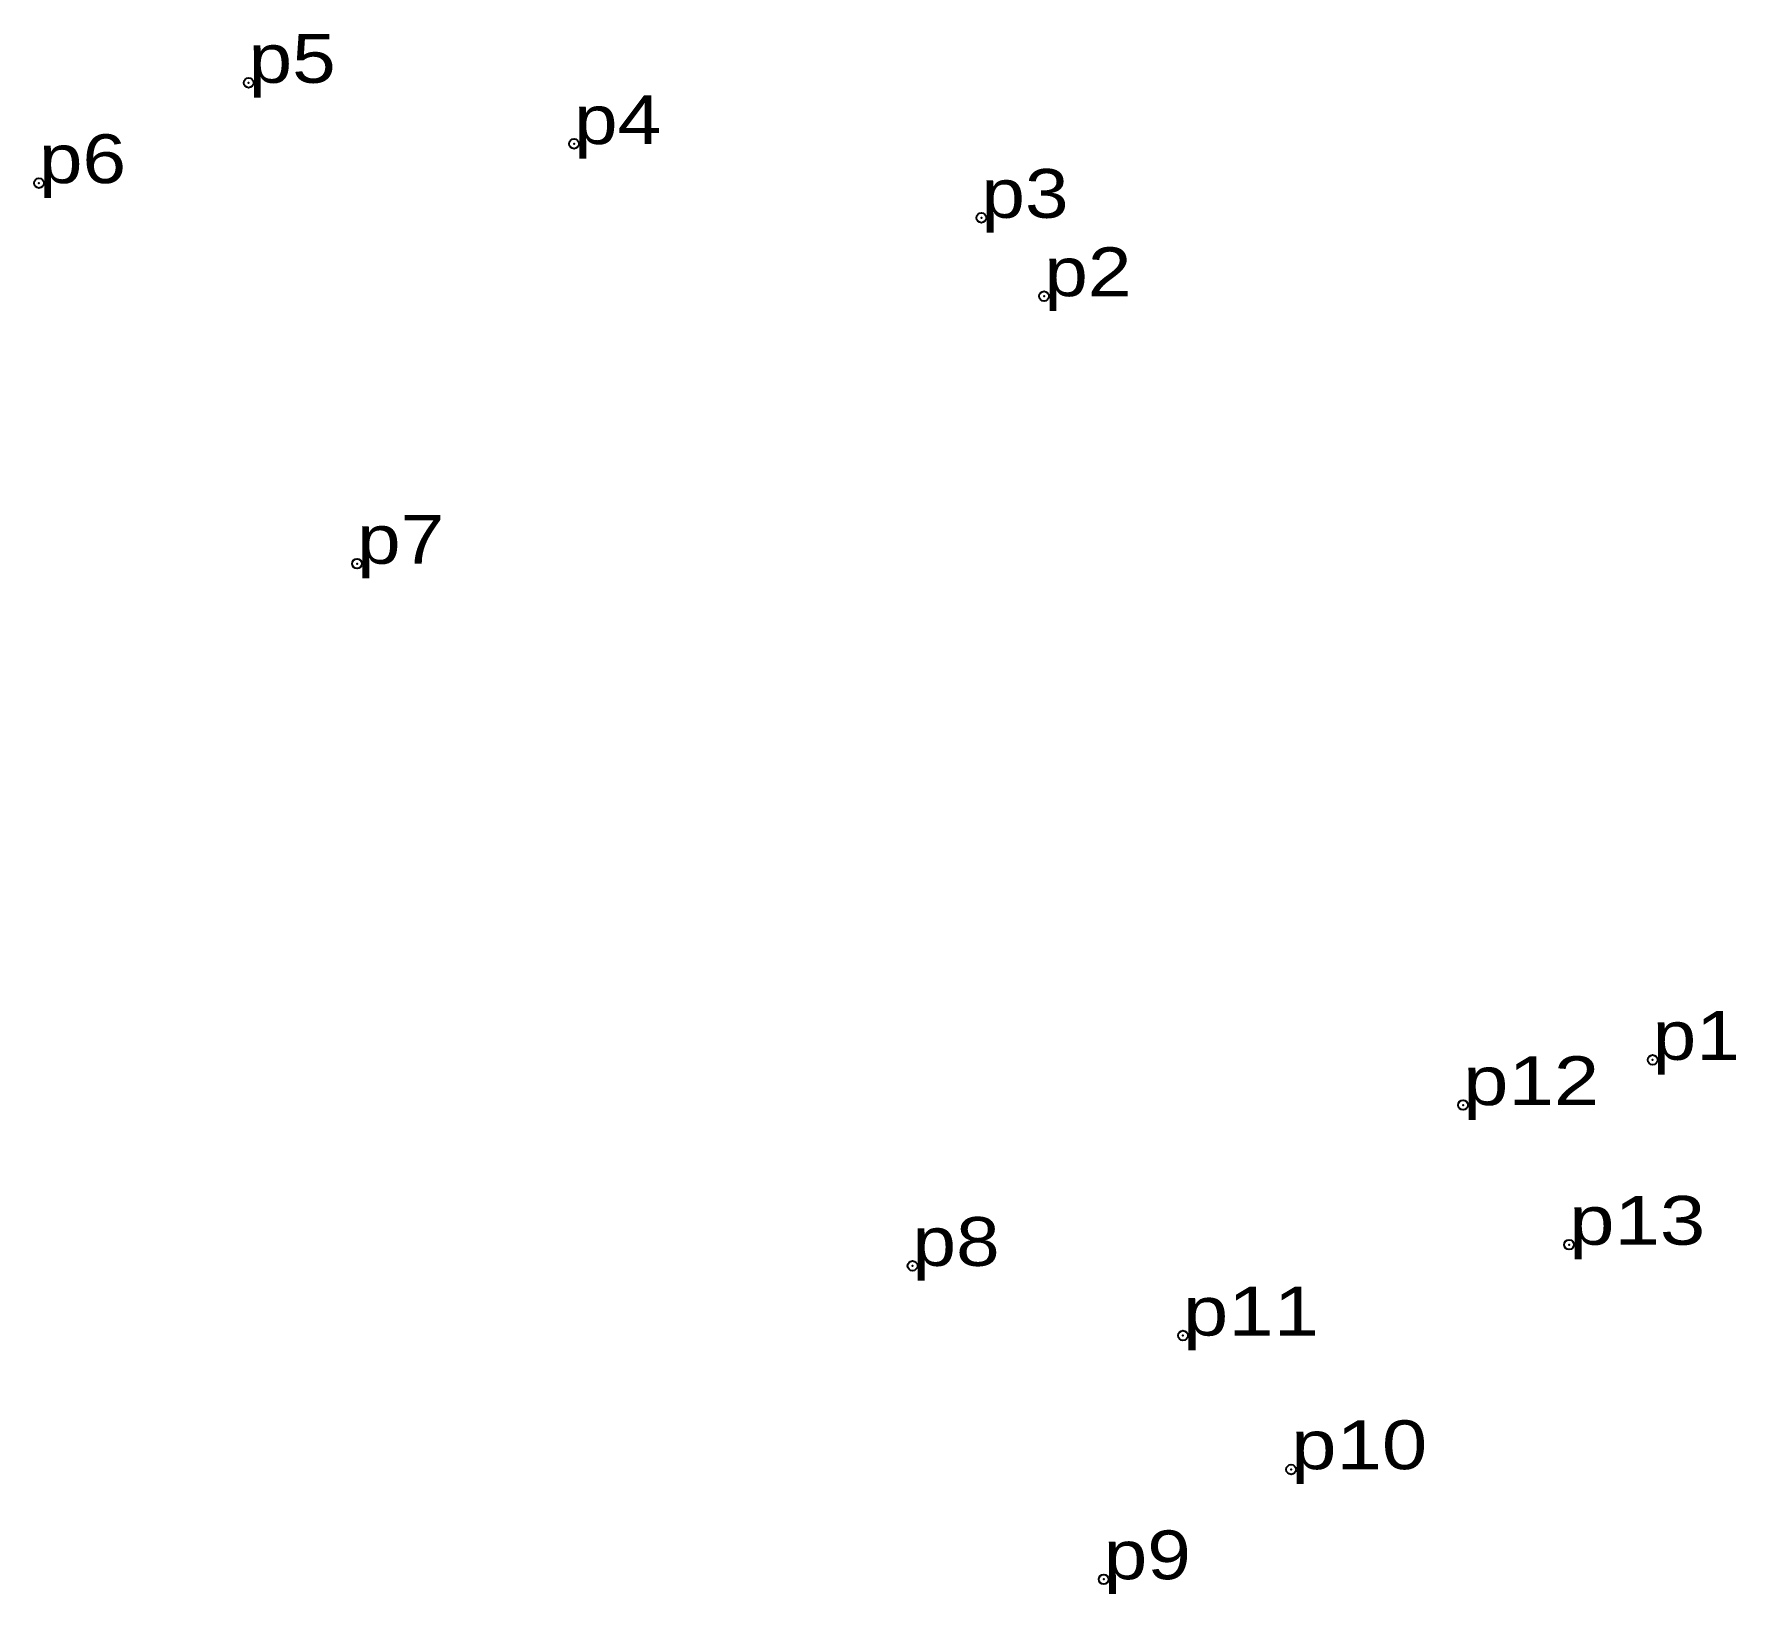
# Model space of a CAD drawing. Header units: metres. Extents: x 534559 to 555232, y 1820931 to 1853148.
# Drawn here: x 552670.3 to 552733, y 1840181.6 to 1840239.2 of the extents above; entities that cross this region are included whole.
import ezdxf

# ---------------------------------------------------------------- set-up
doc = ezdxf.new("R2010")
doc.units = ezdxf.units.M
doc.header["$LTSCALE"] = 0.72
doc.header["$PDMODE"] = 32
doc.header["$PDSIZE"] = 0.36
doc.layers.add('12', color=7, linetype='Continuous')
doc.layers.add('7', color=7, linetype='Continuous')

msp = doc.modelspace()

# ---------------------------------------------------------------- texts
at = {"layer": '12'}
for s, width, p in [('p5', 1.2, (552678.18, 1840237.38)), ('p5', 1.2, (552678.18, 1840237.38)), ('p4', 1.2, (552690.18, 1840235.12)), ('p4', 1.2, (552690.18, 1840235.12)), ('p6', 1.2, (552670.45, 1840233.68)), ('p6', 1.2, (552670.45, 1840233.68)), ('p3', 1.2, (552705.2, 1840232.4)), ('p3', 1.2, (552705.2, 1840232.4)), ('p2', 1.2, (552707.52, 1840229.51)), ('p2', 1.2, (552707.52, 1840229.51)), ('p7', 1.2, (552682.18, 1840219.64)), ('p7', 1.2, (552682.18, 1840219.64)), ('p1', 1.2, (552729.95, 1840201.34)), ('p1', 1.2, (552729.95, 1840201.34)), ('p12', 1.25, (552722.96, 1840199.67)), ('p12', 1.25, (552722.96, 1840199.67)), ('p13', 1.25, (552726.87, 1840194.52)), ('p13', 1.25, (552726.87, 1840194.52)), ('p8', 1.2, (552702.66, 1840193.74)), ('p8', 1.2, (552702.66, 1840193.74)), ('p11', 1.25, (552712.63, 1840191.17)), ('p11', 1.25, (552712.63, 1840191.17)), ('p10', 1.25, (552716.62, 1840186.24)), ('p10', 1.25, (552716.62, 1840186.24)), ('p9', 1.2, (552709.71, 1840182.18)), ('p9', 1.2, (552709.71, 1840182.18))]:
    msp.add_text(s, height=1.8, dxfattribs=dict(at, width=width)).set_placement(p)

# ---------------------------------------------------------------- linework, layer by layer
at = {"layer": '7'}
for p in [(552678.18, 1840237.38), (552690.18, 1840235.13), (552670.45, 1840233.68), (552705.2, 1840232.4), (552707.51, 1840229.51), (552682.18, 1840219.64), (552729.95, 1840201.34), (552722.96, 1840199.67), (552726.87, 1840194.52), (552702.66, 1840193.74), (552712.63, 1840191.17), (552716.62, 1840186.23), (552709.71, 1840182.18)]:
    msp.add_point(p, dxfattribs=at)

msp.set_redraw_order([(e.dxf.handle, doc.entitydb.next_handle()) for e in msp.query("TEXT MTEXT ATTDEF DIMENSION ARC_DIMENSION")])  # texts and dimensions are drawn at this point

doc.saveas('drawing.dxf')
